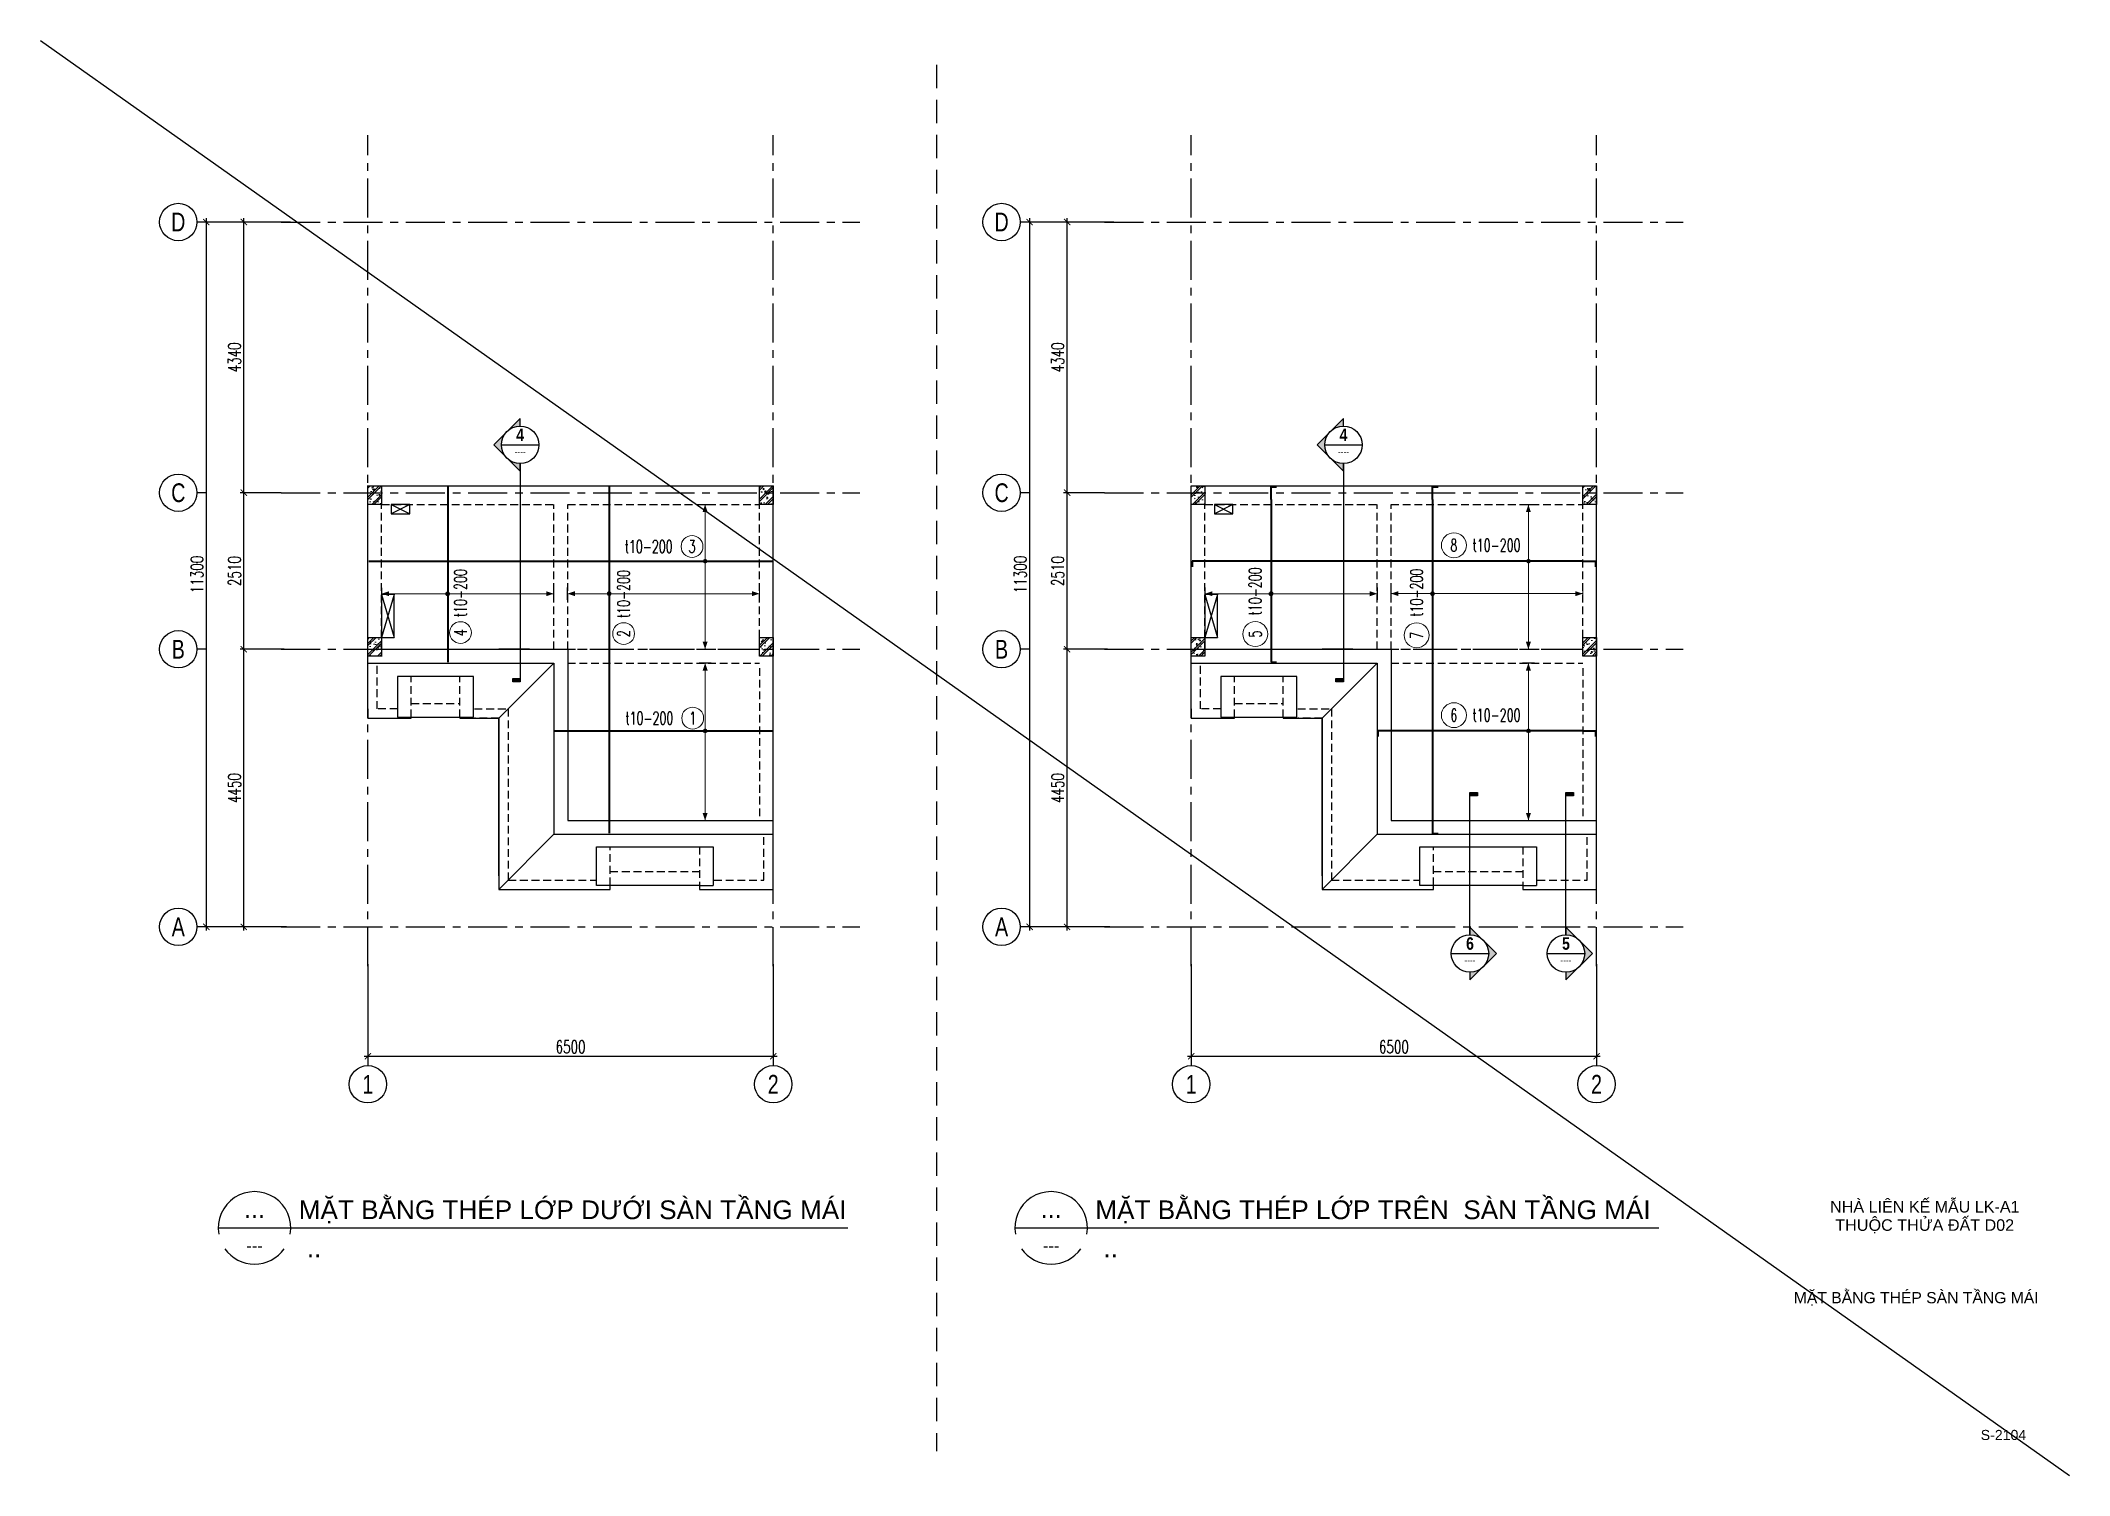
# Model space of a CAD drawing. Header units: millimetres. Extents: x -529861 to -223882, y -171969 to 61504.
# Drawn here: x -367439 to -334907, y -65020 to -42016 of the extents above; entities that cross this region are included whole.
import ezdxf
from ezdxf.enums import TextEntityAlignment as Align

# ---------------------------------------------------------------- set-up
doc = ezdxf.new("R2010")
doc.units = ezdxf.units.MM
doc.header["$LTSCALE"] = 5000
for name, pattern in [('ACAD_ISO07W100', [3, 0, -3]), ('CENTER', [2, 1.25, -0.25, 0.25, -0.25]), ('CONTINU', [0]), ('HIDDEN', [0.375, 0.25, -0.125]), ('HIDDEN2', [0.1875, 0.125, -0.0625])]:
    doc.linetypes.add(name, pattern=pattern)
doc.layers.get('Defpoints').update_dxf_attribs({"color": 143})
for name, color, linetype, lineweight in [('06- General text', 2, 'Continuous', 25), ('07- Note- Hidden', 6, 'HIDDEN2', 25), ('08- Note', 6, 'Continuous', 25), ('G-ANNO-TTLB', 7, 'Continuous', 18), ('kata_dim', 8, 'Continuous', 15), ('KC-COT-HATCH', 13, 'Continuous', 15), ('KC-COT-NETCAT', 2, 'Continuous', 30), ('S-hatch', 8, 'Continuous', 5), ('S-text', 2, 'Continuous', 20), ('S-TEXT35', 3, 'Continuous', 30), ('S-Thep', 3, 'Continuous', 40), ('S-Thep duoi', 3, 'HIDDEN2', 40)]:
    doc.layers.add(name, color=color, linetype=linetype, lineweight=lineweight)
for name, color, linetype in [('KC ICC-COTVACH', 3, 'Continuous'), ('KCS_AXIS', 18, 'CENTER'), ('KCS_BORDER', 3, 'Continuous'), ('KCS_CHI', 1, 'Continuous'), ('KCS_DIM', 1, 'Continuous'), ('KCS_HIDDEN', 8, 'HIDDEN'), ('KCS_TEXT', 2, 'Continuous'), ('KCS_TEXT_BANVE_SO', 1, 'Continuous'), ('KCS_TEXT_BANVE_TEN', 162, 'Continuous')]:
    doc.layers.add(name, color=color, linetype=linetype)
doc.layers.add('KCS_Plotter', color=11, linetype='Continuous', plot=False)
doc.styles.add('.VnArialH', font='')
doc.styles.add('Arial_13', font='arial.ttf', dxfattribs={"height": 2.5})
doc.styles.add('Arial_14', font='arial.ttf', dxfattribs={"height": 2.5})
doc.styles.add('Brief text', font='')
doc.styles.add('General text 1', font='')
doc.styles.add('s-text', font='vnsimli.shx', dxfattribs={"width": 0.7})
doc.styles.add('style1', font='arial.ttf', dxfattribs={"width": 0.75})
doc.styles.add('VNAVANTH', font='')
doc.styles.add('vnsimpli', font='vnsimli.shx', dxfattribs={"width": 0.65})
doc.styles.get('.VnArialH').set_extended_font_data('.VnArialH')
doc.styles.get('Brief text').set_extended_font_data('.VnHelvetInsH', bold=True)
doc.styles.get('General text 1').set_extended_font_data('.VnAvantH')
doc.styles.get('VNAVANTH').set_extended_font_data('.VnAvantH')
doc.dimstyles.new('1-100s', dxfattribs={"dimtxt": 200, "dimasz": 100, "dimexe": 60, "dimexo": 0, "dimgap": 50, "dimtad": 1, "dimdec": 0, "dimzin": 0, "dimdsep": 46, "dimtxsty": 's-text', "dimblk1": 'ARCHTICK', "dimblk2": 'ARCHTICK', "dimsah": 1, "dimcen": 80, "dimdle": 60, "dimclrd": 9, "dimclre": 9, "dimclrt": 2, "dimadec": 0, "dimazin": 0, "dimtfac": 0.0001, "dimtdec": 0, "dimtix": 1, "dimtmove": 1, "dimatfit": 3, "dimldrblk": 'ARCHTICK', "dimfxl": 200, "dimtolj": 1, "dimtzin": 0, "dimarcsym": 0})

msp = doc.modelspace()

# ---------------------------------------------------------------- texts
at = {"layer": 'G-ANNO-TTLB', "lineweight": 9, "attachment_point": 1}
for s, insert, char_height, width, style in [('NHÀ LIÊN K', (-338744.83, -60619.98), 185.034, 1738.5418, 'Arial_13'), ('\\fArial|b0|i0|c254|p34|;Ế', (-337310.38, -60619.98), 185.0344, 207.6756, 'Arial_14'), (' M', (-337139.04, -60619.98), 185.034, 344.1482, 'Arial_13'), ('\\fArial|b0|i0|c254|p34|;Ẫ', (-336855.08, -60619.98), 185.0344, 207.6756, 'Arial_14'), ('U LK-A1', (-336683.74, -60619.98), 185.034, 1180.7844, 'Arial_13'), ('THU', (-338661.6, -60913.72), 185.034, 646.7613, 'Arial_13'), ('\\fArial|b0|i0|c254|p34|;Ộ', (-338127.97, -60913.72), 185.0344, 243.2772, 'Arial_14'), ('C TH', (-337927.24, -60913.72), 185.034, 735.7651, 'Arial_13'), ('\\fArial|b0|i0|c254|p34|;Ử', (-337320.18, -60913.72), 185.0344, 267.0115, 'Arial_14'), ('A ', (-337099.87, -60913.72), 185.034, 296.6795, 'Arial_13'), ('Đ', (-336855.08, -60913.72), 185.03, 225.4764, 'Arial_13'), ('\\fArial|b0|i0|c254|p34|;Ấ', (-336669.05, -60913.72), 185.0344, 207.6756, 'Arial_14'), ('T D02', (-336497.7, -60913.72), 185.034, 854.4369, 'Arial_13')]:
    msp.add_mtext(s, dxfattribs=dict(at, insert=insert, char_height=char_height, width=width, style=style))
at = {"layer": 'KCS_TEXT_BANVE_SO', "linetype": 'ByBlock', "style": 'Arial_13'}
msp.add_text('S-2104', height=162, dxfattribs=at).set_placement((-336329.62, -64452.64))
at = {"layer": 'KCS_TEXT_BANVE_TEN', "linetype": 'ByBlock', "style": 'Arial_13'}
msp.add_text('MẶT BẰNG THÉP SÀN TẦNG MÁI', height=180, dxfattribs=at).set_placement((-339326.97, -62260.17))

# ---------------------------------------------------------------- blocks, each defined once
blk = doc.blocks.new('*U491')
h = blk.add_hatch(color=6)
edge = h.paths.add_edge_path()
edge.add_arc((-20.04, 0), 0.3, 0, 360)
at = {"ltscale": 0.2}
for p, q in [((0, 0), (-30.81, 0)), ((33.89, 0), (0, 0))]:
    blk.add_line(p, q, dxfattribs=at)
at = {"layer": 'kata_dim'}
for points in [[(-21.04, 9.06, 0.2, 0.2, 0), (-19.04, 9.06, 0, 0, 0)], [(-21.04, -14.14, 0.2, 0.2, 0), (-19.04, -14.14, 0, 0, 0)]]:
    blk.add_lwpolyline(points, format="xyseb", dxfattribs=at)
blk.add_circle((-17.94, 2.33), 1.75, dxfattribs=at)
at = {"layer": 'kata_dim', "color": 6}
blk.add_circle((-20.04, 0), 0.3, dxfattribs=at)
at = {"layer": 'kata_dim'}
for points in [[(-20.44, 7.86), (-20.04, 9.06), (-19.64, 7.86)], [(-20.44, -12.94), (-20.04, -14.14), (-19.64, -12.94)]]:
    blk.add_solid(points, dxfattribs=at)
at = {"layer": 'S-hatch', "ltscale": 1.5}
for q in [(-20.04, 9.06), (-20.04, -14.14)]:
    blk.add_line((-20.04, 0), q, dxfattribs=at)
at = {"layer": 'S-text', "style": 'vnsimpli', "width": 0.65}
blk.add_attdef('KHT', text='', height=2, dxfattribs=at).set_placement((-17.94, 2.33), align=Align.MIDDLE_CENTER)
blk.add_attdef('DKT', (-15.45, 1.33), '', height=2, dxfattribs=at)
blk = doc.blocks.new('*U492')
h = blk.add_hatch(color=6)
edge = h.paths.add_edge_path()
edge.add_arc((-20.04, 0), 0.3, 0, 360)
at = {"ltscale": 0.2}
for p, q in [((0, 0), (-30.81, 0)), ((4.09, 0), (0, 0))]:
    blk.add_line(p, q, dxfattribs=at)
at = {"layer": 'kata_dim'}
for points in [[(-21.04, 10.89, 0.2, 0.2, 0), (-19.04, 10.89, 0, 0, 0)], [(-21.04, -14.36, 0.2, 0.2, 0), (-19.04, -14.36, 0, 0, 0)]]:
    blk.add_lwpolyline(points, format="xyseb", dxfattribs=at)
blk.add_circle((-18.05, 2.06), 1.75, dxfattribs=at)
at = {"layer": 'kata_dim', "color": 6}
blk.add_circle((-20.04, 0), 0.3, dxfattribs=at)
at = {"layer": 'kata_dim'}
for points in [[(-20.44, 9.69), (-20.04, 10.89), (-19.64, 9.69)], [(-20.44, -13.16), (-20.04, -14.36), (-19.64, -13.16)]]:
    blk.add_solid(points, dxfattribs=at)
at = {"layer": 'S-hatch', "ltscale": 1.5}
for q in [(-20.04, 10.89), (-20.04, -14.36)]:
    blk.add_line((-20.04, 0), q, dxfattribs=at)
at = {"layer": 'S-text', "style": 'vnsimpli', "width": 0.65}
blk.add_attdef('KHT', text='', height=2, dxfattribs=at).set_placement((-18.05, 2.06), align=Align.MIDDLE_CENTER)
blk.add_attdef('DKT', (-15.55, 1.06), '', height=2, dxfattribs=at)
blk = doc.blocks.new('*U493')
h = blk.add_hatch(color=6)
edge = h.paths.add_edge_path()
edge.add_arc((3.65, 0), 0.3, 0, 360)
at = {"ltscale": 0.2}
for p, q in [((0, 0), (-34.77, 0)), ((20.79, 0), (0, 0))]:
    blk.add_line(p, q, dxfattribs=at)
at = {"layer": 'kata_dim'}
for points in [[(2.65, 24.12, 0.2, 0.2, 0), (4.65, 24.12, 0, 0, 0)], [(2.65, -6.68, 0.2, 0.2, 0), (4.65, -6.68, 0, 0, 0)]]:
    blk.add_lwpolyline(points, format="xyseb", dxfattribs=at)
blk.add_circle((-2.75, 2.33), 1.75, dxfattribs=at)
at = {"layer": 'kata_dim', "color": 6}
blk.add_circle((3.65, 0), 0.3, dxfattribs=at)
at = {"layer": 'kata_dim'}
for points in [[(3.25, 22.92), (3.65, 24.12), (4.05, 22.92)], [(3.25, -5.48), (3.65, -6.68), (4.05, -5.48)]]:
    blk.add_solid(points, dxfattribs=at)
at = {"layer": 'S-hatch', "ltscale": 1.5}
for q in [(3.65, 24.12), (3.65, -6.68)]:
    blk.add_line((3.65, 0), q, dxfattribs=at)
at = {"layer": 'S-text', "style": 'vnsimpli', "width": 0.65}
blk.add_attdef('KHT', text='', height=2, dxfattribs=at).set_placement((-2.75, 2.33), align=Align.MIDDLE_CENTER)
blk.add_attdef('DKT', (-0.25, 1.33), '', height=2, dxfattribs=at)
blk = doc.blocks.new('*U494')
h = blk.add_hatch(color=6)
edge = h.paths.add_edge_path()
edge.add_arc((-13.06, 0), 0.3, 0, 360)
at = {"ltscale": 0.2}
for p, q in [((0, 0), (-24.01, 0)), ((4.09, 0), (0, 0))]:
    blk.add_line(p, q, dxfattribs=at)
at = {"layer": 'kata_dim'}
for points in [[(-14.06, 17, 0.2, 0.2, 0), (-12.06, 17, 0, 0, 0)], [(-14.06, -10.6, 0.2, 0.2, 0), (-12.06, -10.6, 0, 0, 0)]]:
    blk.add_lwpolyline(points, format="xyseb", dxfattribs=at)
blk.add_circle((-19.29, 2.06), 1.75, dxfattribs=at)
at = {"layer": 'kata_dim', "color": 6}
blk.add_circle((-13.06, 0), 0.3, dxfattribs=at)
at = {"layer": 'kata_dim'}
for points in [[(-13.46, 15.8), (-13.06, 17), (-12.66, 15.8)], [(-13.46, -9.4), (-13.06, -10.6), (-12.66, -9.4)]]:
    blk.add_solid(points, dxfattribs=at)
at = {"layer": 'S-hatch', "ltscale": 1.5}
for q in [(-13.06, 17), (-13.06, -10.6)]:
    blk.add_line((-13.06, 0), q, dxfattribs=at)
at = {"layer": 'S-text', "style": 'vnsimpli', "width": 0.65}
blk.add_attdef('KHT', text='', height=2, dxfattribs=at).set_placement((-19.29, 2.06), align=Align.MIDDLE_CENTER)
blk.add_attdef('DKT', (-16.8, 1.06), '', height=2, dxfattribs=at)
blk = doc.blocks.new('*U571')
at = {"layer": '08- Note'}
h = blk.add_hatch(color=256, dxfattribs=at)
h.paths.add_polyline_path([(-8.49, 0), (-4.24, 4.24, 0.198912), (-6, 0, 0.198912), (-4.24, -4.24)])
h.paths.add_polyline_path([(0, 8.49), (0, 6, 0.198912), (-4.24, 4.24)])
h.paths.add_polyline_path([(-4.24, -4.24, 0.198912), (0, -6), (0, -8.49)])
blk.add_hatch(color=256, dxfattribs=at).paths.add_polyline_path([(0, -74.89), (0, -75.96), (-2.4, -75.96), (-2.4, -74.89)])
at = {"ltscale": 500}
blk.add_line((0, -6), (0, -75.96), dxfattribs=at)
at = {"layer": '08- Note'}
blk.add_line((-6, 0), (6, 0), dxfattribs=at)
blk.add_lwpolyline([(0, 6), (0, 8.49), (-8.49, 0), (0, -8.49), (0, -6)], dxfattribs=at)
blk.add_lwpolyline([(0, -74.89), (0, -75.96), (-2.4, -75.96), (-2.4, -74.89)], close=True, dxfattribs=at)
blk.add_circle((0, 0), 6, dxfattribs=at)
at = {"layer": '06- General text', "style": 'Brief text', "width": 0.8}
blk.add_attdef('VIEW-NUMBER', text='', height=4, dxfattribs=at).set_placement((0, 0), align=Align.BOTTOM_CENTER)
at = {"layer": '06- General text', "style": 'General text 1', "width": 0.8}
blk.add_attdef('SHEET-NUMBER', text='', height=2.5, dxfattribs=at).set_placement((0, -0.87), align=Align.TOP_CENTER)
blk = doc.blocks.new('*U515')
blk.add_line((1, 0), (158.02, 0))
for major_axis, start_param, end_param in [((9.04, 0), -0.176637, 3.316767), ((-9.04, 0.01), 0.612827, 2.529211)]:
    blk.add_ellipse((10.04, 0), major_axis=major_axis, ratio=1, start_param=start_param, end_param=end_param)
at = {"layer": 'S-TEXT35', "style": 'VNAVANTH'}
for tag, height, p in [('VIEW-NUMBER', 5, (10.04, 1.5)), ('SHEET_NUMBER', 2.5, (10.04, -5))]:
    blk.add_attdef(tag, text='', height=height, dxfattribs=at).set_placement(p, align=Align.CENTER)
for tag, p in [('VIET_NAME', (21.64, 3.33)), ('ENGLISH_NAME', (21.64, -7.83))]:
    blk.add_attdef(tag, p, '', height=5, dxfattribs=at)
blk = doc.blocks.new('*U516')
blk.add_line((1, 0), (161.64, 0))
for major_axis, start_param, end_param in [((9.04, 0), -0.176637, 3.316767), ((-9.04, 0.01), 0.612827, 2.529211)]:
    blk.add_ellipse((10.04, 0), major_axis=major_axis, ratio=1, start_param=start_param, end_param=end_param)
at = {"layer": 'S-TEXT35', "style": 'VNAVANTH'}
for tag, height, p in [('VIEW-NUMBER', 5, (10.04, 1.5)), ('SHEET_NUMBER', 2.5, (10.04, -5))]:
    blk.add_attdef(tag, text='', height=height, dxfattribs=at).set_placement(p, align=Align.CENTER)
for tag, p in [('VIET_NAME', (21.64, 3.33)), ('ENGLISH_NAME', (21.64, -7.83))]:
    blk.add_attdef(tag, p, '', height=5, dxfattribs=at)
blk = doc.blocks.new('_ArchTick')
at = {"color": 0, "linetype": 'ByBlock', "const_width": 0.15}
blk.add_lwpolyline([(-0.5, -0.5), (0.5, 0.5)], dxfattribs=at)
blk = doc.blocks.new('*D1159')
at = {"layer": 'Defpoints', "color": 0, "ltscale": 1500, "transparency": 16777216}
for p in [(-30105, -46736), (-23605, -46736), (-23605, -48212)]:
    blk.add_point(p, dxfattribs=at)
at = {"layer": 'KCS_DIM', "color": 9, "lineweight": -2, "ltscale": 1500, "transparency": 16777216}
for p, q in [((-30105, -46736), (-30105, -48272)), ((-23605, -46736), (-23605, -48272)), ((-30165, -48212), (-23545, -48212))]:
    blk.add_line(p, q, dxfattribs=at)
at = {"layer": 'KCS_DIM', "color": 9, "lineweight": -2, "ltscale": 1500, "transparency": 16777216, "xscale": 100, "yscale": 100, "zscale": 100, "rotation": 180}
blk.add_blockref('_ArchTick', (-30105, -48212), dxfattribs=at)
at = {"layer": 'KCS_DIM', "color": 9, "lineweight": -2, "ltscale": 1500, "transparency": 16777216, "xscale": 100, "yscale": 100, "zscale": 100}
blk.add_blockref('_ArchTick', (-23605, -48212), dxfattribs=at)
at = {"layer": 'KCS_DIM', "color": 2, "ltscale": 1500, "transparency": 16777216, "insert": (-26855, -48062), "char_height": 200, "attachment_point": 5, "style": 's-text'}
blk.add_mtext('\\A1;6500', dxfattribs=at)
blk = doc.blocks.new('*D1160')
at = {"layer": 'Defpoints', "color": 0, "ltscale": 1500, "transparency": 16777216}
for p in [(-32095, -41688), (-31449, -41688), (-31412, -46138)]:
    blk.add_point(p, dxfattribs=at)
at = {"layer": 'KCS_DIM', "color": 9, "lineweight": -2, "ltscale": 1500, "transparency": 16777216}
for p, q in [((-32095, -46198), (-32095, -41628)), ((-31449, -41688), (-32155, -41688)), ((-31412, -46138), (-32155, -46138))]:
    blk.add_line(p, q, dxfattribs=at)
at = {"layer": 'KCS_DIM', "color": 9, "lineweight": -2, "ltscale": 1500, "transparency": 16777216, "xscale": 100, "yscale": 100, "zscale": 100}
for p, rotation in [((-32095, -41688), 90), ((-32095, -46138), 270)]:
    blk.add_blockref('_ArchTick', p, dxfattribs=dict(at, rotation=rotation))
at = {"layer": 'KCS_DIM', "color": 2, "ltscale": 1500, "transparency": 16777216, "insert": (-32245, -43913), "char_height": 200, "attachment_point": 5, "rotation": 90, "style": 's-text'}
blk.add_mtext('\\A1;4450', dxfattribs=at)
blk = doc.blocks.new('*D1161')
at = {"layer": 'Defpoints', "color": 0, "ltscale": 1500, "transparency": 16777216}
for p in [(-32095, -39178), (-31495, -39178), (-31449, -41688)]:
    blk.add_point(p, dxfattribs=at)
at = {"layer": 'KCS_DIM', "color": 9, "lineweight": -2, "ltscale": 1500, "transparency": 16777216}
for p, q in [((-31495, -39178), (-32155, -39178)), ((-32095, -41748), (-32095, -39118)), ((-31449, -41688), (-32155, -41688))]:
    blk.add_line(p, q, dxfattribs=at)
at = {"layer": 'KCS_DIM', "color": 9, "lineweight": -2, "ltscale": 1500, "transparency": 16777216, "xscale": 100, "yscale": 100, "zscale": 100}
for p, rotation in [((-32095, -39178), 90), ((-32095, -41688), 270)]:
    blk.add_blockref('_ArchTick', p, dxfattribs=dict(at, rotation=rotation))
at = {"layer": 'KCS_DIM', "color": 2, "ltscale": 1500, "transparency": 16777216, "insert": (-32245, -40433), "char_height": 200, "attachment_point": 5, "rotation": 90, "style": 's-text'}
blk.add_mtext('\\A1;2510', dxfattribs=at)
blk = doc.blocks.new('*D1162')
at = {"layer": 'Defpoints', "color": 0, "ltscale": 1500, "transparency": 16777216}
for p in [(-32095, -34838), (-31346, -34838), (-31495, -39178)]:
    blk.add_point(p, dxfattribs=at)
at = {"layer": 'KCS_DIM', "color": 9, "lineweight": -2, "ltscale": 1500, "transparency": 16777216}
for p, q in [((-32095, -39238), (-32095, -34778)), ((-31346, -34838), (-32155, -34838)), ((-31495, -39178), (-32155, -39178))]:
    blk.add_line(p, q, dxfattribs=at)
at = {"layer": 'KCS_DIM', "color": 9, "lineweight": -2, "ltscale": 1500, "transparency": 16777216, "xscale": 100, "yscale": 100, "zscale": 100}
for p, rotation in [((-32095, -34838), 90), ((-32095, -39178), 270)]:
    blk.add_blockref('_ArchTick', p, dxfattribs=dict(at, rotation=rotation))
at = {"layer": 'KCS_DIM', "color": 2, "ltscale": 1500, "transparency": 16777216, "insert": (-32245, -37008), "char_height": 200, "attachment_point": 5, "rotation": 90, "style": 's-text'}
blk.add_mtext('\\A1;4340', dxfattribs=at)
blk = doc.blocks.new('*D1163')
at = {"layer": 'Defpoints', "color": 0, "ltscale": 1500, "transparency": 16777216}
for p in [(-32695, -34838), (-31495, -34838), (-31495, -46138)]:
    blk.add_point(p, dxfattribs=at)
at = {"layer": 'KCS_DIM', "color": 9, "lineweight": -2, "ltscale": 1500, "transparency": 16777216}
for p, q in [((-32695, -46198), (-32695, -34778)), ((-31495, -34838), (-32755, -34838)), ((-31495, -46138), (-32755, -46138))]:
    blk.add_line(p, q, dxfattribs=at)
at = {"layer": 'KCS_DIM', "color": 9, "lineweight": -2, "ltscale": 1500, "transparency": 16777216, "xscale": 100, "yscale": 100, "zscale": 100}
for p, rotation in [((-32695, -34838), 90), ((-32695, -46138), 270)]:
    blk.add_blockref('_ArchTick', p, dxfattribs=dict(at, rotation=rotation))
at = {"layer": 'KCS_DIM', "color": 2, "ltscale": 1500, "transparency": 16777216, "insert": (-32845, -40488), "char_height": 200, "attachment_point": 5, "rotation": 90, "style": 's-text'}
blk.add_mtext('\\A1;11300', dxfattribs=at)
blk = doc.blocks.new('*U482')
at = {"layer": 'KC-COT-HATCH'}
h = blk.add_hatch(dxfattribs=at)
h.set_pattern_fill('CHAU-02', color=256, scale=30, pattern_type=2)
h.set_pattern_definition([(50, (-758.44, -516.9), (215.178, -18.826), [22.5, -247.5]), (355, (-758.44, -516.9), (-41.625, 225.658), [18, -198]), (100.451, (-740.51, -518.47), (173.553, 206.83), [19.122, -210.343]), (46.184, (-758.44, -456.9), (320.17, -49.656), [33.75, -371.25]), (96.636, (-731.76, -461.04), (280.4, 292.24), [28.68, -315.514]), (351.184, (-758.44, -456.9), (280.4, 292.24), [27, -297]), (21, (-728.44, -471.9), (179.072, -120.786), [22.5, -247.5]), (226, (-728.44, -471.9), (201.565, -109.66), [18, -198]), (71.451, (-713.52, -481.97), (252.067, 96.76), [19.122, -210.343]), (67.5, (-758.44, -516.9), (-46.775, 88.3123), [0, -195.6, 0, -201, 0, -198.75]), (4.5, (-758.44, -516.9), (85.005, 114.031), [0, -114.6, 0, -191.1, 0, -75.75]), (327.5, (-825.34, -516.9), (160.147, -6.7665), [0, -75, 0, -234, 0, -310.5]), (317.5, (-855.34, -516.9), (174.956, 30.031), [0, -97.5, 0, -155.4, 0, -220.5]), (315, (-758.44, -516.9), (90.156, 90.156), []), (315, (-758.44, -480.15), (90.156, 90.156), [])])
h.paths.add_polyline_path([(-110, 150), (-110, -150), (110, -150), (110, 150)])
at = {"layer": 'KC-COT-NETCAT'}
blk.add_lwpolyline([(-110, -150), (110, -150), (110, 150), (-110, 150)], close=True, dxfattribs=at)
blk = doc.blocks.new('*U623')
h = blk.add_hatch(color=6)
edge = h.paths.add_edge_path()
edge.add_arc((-8.73, 0), 0.3, 0, 360)
for p, q in [((-62.65, -0.9), (-62.65, -0.9)), ((2.05, -0.9), (2.05, -0.9))]:
    blk.add_line(p, q)
at = {"layer": 'kata_dim', "ltscale": 0.05}
for points in [[(-9.73, 9.06, 0.2, 0.2, 0), (-7.73, 9.06, 0, 0, 0)], [(-9.73, -14.14, 0.2, 0.2, 0), (-7.73, -14.14, 0, 0, 0)]]:
    blk.add_lwpolyline(points, format="xyseb", dxfattribs=at)
at = {"layer": 'kata_dim'}
blk.add_circle((-20.68, 2.53), 2, dxfattribs=at)
at = {"layer": 'kata_dim', "color": 6}
blk.add_circle((-8.73, 0), 0.3, dxfattribs=at)
at = {"layer": 'kata_dim', "linetype": 'ACAD_ISO07W100', "ltscale": 0.05}
for points in [[(-9.13, 7.86), (-8.73, 9.06), (-8.33, 7.86)], [(-9.13, -12.94), (-8.73, -14.14), (-8.33, -12.94)]]:
    blk.add_solid(points, dxfattribs=at)
at = {"layer": 'S-hatch', "ltscale": 40}
for q in [(-8.73, 9.06), (-8.73, -14.14)]:
    blk.add_line((-8.73, 0), q, dxfattribs=at)
at = {"layer": 'S-Thep duoi', "linetype": 'CONTINU'}
for p, q in [((0, 0), (-62.65, 0)), ((-62.65, 0), (-62.65, -0.9)), ((0, 0), (2.05, 0)), ((2.05, 0), (2.05, -0.9))]:
    blk.add_line(p, q, dxfattribs=at)
at = {"layer": 'S-text', "style": 'vnsimpli', "width": 0.65}
blk.add_attdef('KHT', text='', height=2, dxfattribs=at).set_placement((-20.68, 2.53), align=Align.MIDDLE_CENTER)
blk.add_attdef('DKT', (-17.68, 1.54), '', height=2, dxfattribs=at)
blk = doc.blocks.new('*U624')
h = blk.add_hatch(color=6)
edge = h.paths.add_edge_path()
edge.add_arc((-8.73, 0), 0.3, 0, 360)
for p, q in [((-32.85, -0.9), (-32.85, -0.9)), ((2.05, -0.9), (2.05, -0.9))]:
    blk.add_line(p, q)
at = {"layer": 'kata_dim', "ltscale": 0.05}
for points in [[(-9.73, 10.89, 0.2, 0.2, 0), (-7.73, 10.89, 0, 0, 0)], [(-9.73, -14.36, 0.2, 0.2, 0), (-7.73, -14.36, 0, 0, 0)]]:
    blk.add_lwpolyline(points, format="xyseb", dxfattribs=at)
at = {"layer": 'kata_dim'}
blk.add_circle((-20.68, 2.53), 2, dxfattribs=at)
at = {"layer": 'kata_dim', "color": 6}
blk.add_circle((-8.73, 0), 0.3, dxfattribs=at)
at = {"layer": 'kata_dim', "linetype": 'ACAD_ISO07W100', "ltscale": 0.05}
for points in [[(-9.13, 9.69), (-8.73, 10.89), (-8.33, 9.69)], [(-9.13, -13.16), (-8.73, -14.36), (-8.33, -13.16)]]:
    blk.add_solid(points, dxfattribs=at)
at = {"layer": 'S-hatch', "ltscale": 40}
for q in [(-8.73, 10.89), (-8.73, -14.36)]:
    blk.add_line((-8.73, 0), q, dxfattribs=at)
at = {"layer": 'S-Thep duoi', "linetype": 'CONTINU'}
for p, q in [((0, 0), (-32.85, 0)), ((-32.85, 0), (-32.85, -0.9)), ((0, 0), (2.05, 0)), ((2.05, 0), (2.05, -0.9))]:
    blk.add_line(p, q, dxfattribs=at)
at = {"layer": 'S-text', "style": 'vnsimpli', "width": 0.65}
blk.add_attdef('KHT', text='', height=2, dxfattribs=at).set_placement((-20.68, 2.53), align=Align.MIDDLE_CENTER)
blk.add_attdef('DKT', (-17.68, 1.54), '', height=2, dxfattribs=at)
blk = doc.blocks.new('*U626')
h = blk.add_hatch(color=6)
edge = h.paths.add_edge_path()
edge.add_arc((-15.08, 0), 0.3, 0, 360)
for p, q in [((-53.51, -0.9), (-53.51, -0.9)), ((2.05, -0.9), (2.05, -0.9))]:
    blk.add_line(p, q)
at = {"layer": 'kata_dim', "ltscale": 0.05}
for points in [[(-16.08, 6.64, 0.2, 0.2, 0), (-14.08, 6.64, 0, 0, 0)], [(-16.08, -24.12, 0.2, 0.2, 0), (-14.08, -24.12, 0, 0, 0)]]:
    blk.add_lwpolyline(points, format="xyseb", dxfattribs=at)
at = {"layer": 'kata_dim'}
blk.add_circle((-21.76, 2.53), 2, dxfattribs=at)
at = {"layer": 'kata_dim', "color": 6}
blk.add_circle((-15.08, 0), 0.3, dxfattribs=at)
at = {"layer": 'kata_dim', "linetype": 'ACAD_ISO07W100', "ltscale": 0.05}
for points in [[(-15.48, 5.44), (-15.08, 6.64), (-14.68, 5.44)], [(-15.48, -22.92), (-15.08, -24.12), (-14.68, -22.92)]]:
    blk.add_solid(points, dxfattribs=at)
at = {"layer": 'S-hatch', "ltscale": 40}
for q in [(-15.08, 6.64), (-15.08, -24.12)]:
    blk.add_line((-15.08, 0), q, dxfattribs=at)
at = {"layer": 'S-Thep duoi', "linetype": 'CONTINU'}
for p, q in [((0, 0), (-53.51, 0)), ((-53.51, 0), (-53.51, -0.9)), ((0, 0), (2.05, 0)), ((2.05, 0), (2.05, -0.9))]:
    blk.add_line(p, q, dxfattribs=at)
at = {"layer": 'S-text', "style": 'vnsimpli', "width": 0.65}
blk.add_attdef('KHT', text='', height=2, dxfattribs=at).set_placement((-21.76, 2.53), align=Align.MIDDLE_CENTER)
blk.add_attdef('DKT', (-18.76, 1.54), '', height=2, dxfattribs=at)
blk = doc.blocks.new('*U625')
h = blk.add_hatch(color=6)
edge = h.paths.add_edge_path()
edge.add_arc((-15.09, 0), 0.3, 0, 360)
for p, q in [((-26.05, -0.9), (-26.05, -0.9)), ((2.05, -0.9), (2.05, -0.9))]:
    blk.add_line(p, q)
at = {"layer": 'kata_dim', "ltscale": 0.05}
for points in [[(-16.09, 10.6, 0.2, 0.2, 0), (-14.09, 10.6, 0, 0, 0)], [(-16.09, -17.04, 0.2, 0.2, 0), (-14.09, -17.04, 0, 0, 0)]]:
    blk.add_lwpolyline(points, format="xyseb", dxfattribs=at)
at = {"layer": 'kata_dim'}
blk.add_circle((-21.56, 2.53), 2, dxfattribs=at)
at = {"layer": 'kata_dim', "color": 6}
blk.add_circle((-15.09, 0), 0.3, dxfattribs=at)
at = {"layer": 'kata_dim', "linetype": 'ACAD_ISO07W100', "ltscale": 0.05}
for points in [[(-15.49, 9.4), (-15.09, 10.6), (-14.69, 9.4)], [(-15.49, -15.84), (-15.09, -17.04), (-14.69, -15.84)]]:
    blk.add_solid(points, dxfattribs=at)
at = {"layer": 'S-hatch', "ltscale": 40}
for q in [(-15.09, 10.6), (-15.09, -17.04)]:
    blk.add_line((-15.09, 0), q, dxfattribs=at)
at = {"layer": 'S-Thep duoi', "linetype": 'CONTINU'}
for p, q in [((0, 0), (-26.05, 0)), ((-26.05, 0), (-26.05, -0.9)), ((0, 0), (2.05, 0)), ((2.05, 0), (2.05, -0.9))]:
    blk.add_line(p, q, dxfattribs=at)
at = {"layer": 'S-text', "style": 'vnsimpli', "width": 0.65}
blk.add_attdef('KHT', text='', height=2, dxfattribs=at).set_placement((-21.56, 2.53), align=Align.MIDDLE_CENTER)
blk.add_attdef('DKT', (-18.56, 1.54), '', height=2, dxfattribs=at)
blk = doc.blocks.new('*U1316')
at = {"layer": '08- Note'}
blk.add_hatch(color=256, dxfattribs=at).paths.add_polyline_path([(0, 50.54), (0, 51.61), (2.4, 51.61), (2.4, 50.54)])
h = blk.add_hatch(color=256, dxfattribs=at)
h.paths.add_polyline_path([(8.49, 0), (4.24, -4.24, 0.198912), (6, 0, 0.198912), (4.24, 4.24)])
h.paths.add_polyline_path([(0, -8.49), (0, -6, 0.198912), (4.24, -4.24)])
h.paths.add_polyline_path([(4.24, 4.24, 0.198912), (0, 6), (0, 8.49)])
at = {"ltscale": 500}
blk.add_line((0, 6), (0, 51.61), dxfattribs=at)
at = {"layer": '08- Note'}
blk.add_line((-6, 0), (6, 0), dxfattribs=at)
blk.add_lwpolyline([(0, 50.54), (0, 51.61), (2.4, 51.61), (2.4, 50.54)], close=True, dxfattribs=at)
blk.add_lwpolyline([(0, -6), (0, -8.49), (8.49, 0), (0, 8.49), (0, 6)], dxfattribs=at)
blk.add_circle((0, 0), 6, dxfattribs=at)
at = {"layer": '06- General text', "style": 'Brief text', "width": 0.8}
blk.add_attdef('VIEW-NUMBER', text='', height=4, dxfattribs=at).set_placement((0, 0), align=Align.BOTTOM_CENTER)
at = {"layer": '06- General text', "style": 'General text 1', "width": 0.8}
blk.add_attdef('SHEET-NUMBER', text='', height=2.5, dxfattribs=at).set_placement((0, -0.87), align=Align.TOP_CENTER)
blk = doc.blocks.new('2-LUOI TRUC')
at = {"layer": 'KCS_AXIS', "ltscale": 0.1}
for p, q in [((-30105.3, -46766.5), (-30105.3, -33447.5)), ((-23605.3, -46766.5), (-23605.3, -33447.5)), ((-31495.3, -34837.5), (-22215.3, -34837.5)), ((-31495.3, -39177.5), (-22215.3, -39177.5)), ((-31495.3, -41687.5), (-22215.3, -41687.5)), ((-31495.3, -46137.5), (-22215.3, -46137.5))]:
    blk.add_line(p, q, dxfattribs=at)
at = {"layer": 'KCS_CHI', "ltscale": 1500}
for p, q in [((-32695.3, -34837.5), (-32845.3, -34837.5)), ((-32695.3, -39177.5), (-32845.3, -39177.5)), ((-32695.3, -41687.5), (-32845.3, -41687.5)), ((-32695.3, -46137.5), (-32845.3, -46137.5)), ((-30105.3, -48211.7), (-30105.3, -48361.7)), ((-23605.3, -48211.7), (-23605.3, -48361.7))]:
    blk.add_line(p, q, dxfattribs=at)
for centre in [(-33145.3, -34837.5), (-33145.3, -39177.5), (-33145.3, -41687.5), (-33145.3, -46137.5), (-30105.3, -48661.7), (-23605.3, -48661.7)]:
    blk.add_circle(centre, 300, dxfattribs=at)
at = {"layer": 'KCS_TEXT', "color": 4, "ltscale": 1500, "style": 'style1', "width": 0.75}
for s, p in [('D', (-33145.3, -34837.5)), ('C', (-33145.3, -39177.5)), ('B', (-33145.3, -41687.5)), ('A', (-33145.3, -46137.5)), ('1', (-30105.3, -48661.7)), ('2', (-23605.3, -48661.7))]:
    blk.add_text(s, height=300, dxfattribs=at).set_placement(p, align=Align.MIDDLE_CENTER)
at = {"layer": 'KCS_DIM', "ltscale": 1500}
for base, p1, p2, picture, middle in [((-32695.3, -34837.5), (-31495.3, -46137.5), (-31495.3, -34837.5), '*D1163', (-32845.3, -40487.5)), ((-32095.3, -34837.5), (-31495.3, -39177.5), (-31345.8, -34837.5), '*D1162', (-32245.3, -37007.5)), ((-32095.3, -39177.5), (-31449, -41687.5), (-31495.3, -39177.5), '*D1161', (-32245.3, -40432.5)), ((-32095.3, -41687.5), (-31412.2, -46137.5), (-31449, -41687.5), '*D1160', (-32245.3, -43912.5))]:
    dim = blk.add_linear_dim(base=base, p1=p1, p2=p2, angle=90, dimstyle='1-100s', dxfattribs=at)
    dim.commit()
    dim.dimension.update_dxf_attribs({"geometry": picture, "text_midpoint": middle})
dim = blk.add_linear_dim(base=(-23605.3, -48211.7), p1=(-30105.3, -46735.7), p2=(-23605.3, -46735.7), dimstyle='1-100s', dxfattribs=at)
dim.commit()
dim.dimension.update_dxf_attribs({"geometry": '*D1159', "text_midpoint": (-26855.3, -48061.7)})
blk = doc.blocks.new('2-MBC TUM')
at = {"layer": 'KC ICC-COTVACH', "xscale": -1, "rotation": 180}
for p in [(0, 6810), (6280, 6810), (0, 4380), (6280, 4380)]:
    blk.add_blockref('*U482', p, dxfattribs=at)
at = {"layer": 'KCS_AXIS'}
blk.add_blockref('2-LUOI TRUC', (29995, 46028), dxfattribs=at)
blk = doc.blocks.new('2-MBKC MAI')
at = {"layer": 'KCS_BORDER', "ltscale": 1500}
for p, q in [((-4613, -60415), (1887, -60415)), ((-4613, -64139), (-4613, -60415)), ((1887, -66885), (1887, -60415)), ((-2023, -63035), (-2513, -63035)), ((-2513, -64139), (-1629, -63255)), ((-4613, -63989), (-4613, -64139)), ((-4613, -64139), (-4613, -64139)), ((-4613, -64139), (-3918, -64139)), ((-3918, -64139), (-3918, -64124)), ((-2513, -66665), (-2513, -64139)), ((-2513, -66885), (-1629, -66000)), ((1887, -66885), (1887, -66735))]:
    blk.add_line(p, q, dxfattribs=at)
at = {"layer": 'KCS_BORDER', "linetype": 'ByBlock', "ltscale": 1500}
for p, q in [((-4238, -60715), (-3943, -60865)), ((-3943, -60715), (-4238, -60865)), ((-4193, -62158), (-4393, -62845)), ((-4393, -62158), (-4193, -62845)), ((-948, -66201), (922, -66201)), ((-948, -66820), (-948, -66201)), ((922, -66201), (922, -66820)), ((702, -66820), (-948, -66820)), ((-728, -66885), (-728, -66820)), ((702, -66820), (922, -66820))]:
    blk.add_line(p, q, dxfattribs=at)
for points in [[(-4238, -60865), (-3943, -60865), (-3943, -60715), (-4238, -60715)], [(-4193, -62158), (-4393, -62158), (-4393, -62845), (-4193, -62845)]]:
    blk.add_lwpolyline(points, close=True, dxfattribs=at)
at = {"layer": 'KCS_BORDER', "ltscale": 1500}
for points in [[(-4393, -63035), (-1409, -63035), (-1409, -65780), (1887, -65780)], [(-4613, -63255), (-1629, -63255), (-1629, -66000), (1887, -66000)], [(-3138, -64124), (-3138, -64139), (-2513, -64139), (-2513, -66885), (-728, -66885)], [(702, -66820), (702, -66885), (1887, -66885)]]:
    blk.add_lwpolyline(points, dxfattribs=at)
blk.add_lwpolyline([(-4138, -64124), (-2918, -64124), (-2918, -63471), (-4138, -63471)], close=True, dxfattribs=at)
at = {"layer": 'KCS_HIDDEN', "ltscale": 0.1}
for p, q in [((-4393, -60715), (-1629, -60715)), ((-4393, -63035), (-4393, -60715)), ((-1629, -63035), (-1629, -60715)), ((-1409, -63035), (-1409, -60715)), ((-1409, -60715), (1667, -60715)), ((1667, -63035), (1667, -60715)), ((-4393, -63035), (-2023, -63035)), ((-1803, -63035), (-753, -63035)), ((-1409, -63035), (1667, -63035)), ((-4463, -63989), (-4463, -63255)), ((-4393, -63255), (-2513, -63255)), ((-2293, -63255), (-1629, -63255)), ((-1409, -63255), (1667, -63255)), ((1667, -63335), (1667, -65780)), ((-3918, -64124), (-3918, -63471)), ((-3138, -64124), (-3138, -63471)), ((-4138, -63989), (-4463, -63989)), ((-3918, -63904), (-3138, -63904)), ((-2513, -64139), (-2903, -64139)), ((-728, -66820), (-728, -66201)), ((702, -66201), (702, -66820)), ((-728, -66600), (702, -66600))]:
    blk.add_line(p, q, dxfattribs=at)
for points in [[(-2903, -63989), (-2363, -63989), (-2363, -66735), (-948, -66735)], [(937, -66735), (1737, -66735), (1737, -66000)]]:
    blk.add_lwpolyline(points, dxfattribs=at)
at = {"layer": 'KCS_BORDER', "ltscale": 1500}
blk.add_blockref('2-MBC TUM', (-4503, -67375), dxfattribs=at)

# ---------------------------------------------------------------- linework, layer by layer
at = {"layer": 'KCS_HIDDEN', "ltscale": 0.3}
msp.add_line((-353075.56, -42402.96), (-353075.56, -64632.9), dxfattribs=at)
at = {"layer": 'KCS_Plotter', "linetype": 'ByBlock', "ltscale": 1500}
msp.add_line((-367438.92, -42015.68), (-334907.3, -65020.19), dxfattribs=at)

# ---------------------------------------------------------------- block references
ref = msp.add_blockref('*U515', (-364653.31, -61051.42), dxfattribs=dict(xscale=64.285713, yscale=64.285713, zscale=64.285713))
ref.add_attrib('SHEET_NUMBER', '---', dxfattribs={"layer": 'S-text', "height": 200, "style": 'VNAVANTH'}).set_placement((-364007.87, -61437.14), align=Align.CENTER)
ref.add_attrib('ENGLISH_NAME', '..', (-363169.57, -61524.53), dxfattribs={"layer": 'S-text', "height": 300, "style": '.VnArialH'})
ref.add_attrib('VIET_NAME', 'MÆT B»NG THÐP LíP D¦íI SµN TÇNG M¸I', (-363299.84, -60911.25), dxfattribs={"layer": 'S-text', "height": 300, "style": '.VnArialH'})
ref.add_attrib('VIEW-NUMBER', '...', dxfattribs={"layer": 'S-text', "height": 300, "style": 'VNAVANTH'}).set_placement((-364007.87, -60890.71), align=Align.CENTER)
ref = msp.add_blockref('*U516', (-351880.43, -61051.42), dxfattribs=dict(xscale=64.285713, yscale=64.285713, zscale=64.285713))
ref.add_attrib('SHEET_NUMBER', '---', dxfattribs={"layer": 'S-text', "height": 200, "style": 'VNAVANTH'}).set_placement((-351234.99, -61437.14), align=Align.CENTER)
ref.add_attrib('ENGLISH_NAME', '..', (-350396.7, -61524.53), dxfattribs={"layer": 'S-text', "height": 300, "style": '.VnArialH'})
ref.add_attrib('VIET_NAME', 'MÆT B»NG THÐP LíP TR£N  SµN TÇNG M¸I', (-350526.96, -60911.25), dxfattribs={"layer": 'S-text', "height": 300, "style": '.VnArialH'})
ref.add_attrib('VIEW-NUMBER', '...', dxfattribs={"layer": 'S-text', "height": 300, "style": 'VNAVANTH'}).set_placement((-351234.99, -60890.71), align=Align.CENTER)
at = {"layer": '07- Note- Hidden', "ltscale": 150, "xscale": 50, "yscale": 50, "zscale": 50}
for name, p, values in [('*U571', (-359749.06, -48496.94), {'VIEW-NUMBER': '4', 'SHEET-NUMBER': '----'}), ('*U571', (-346547.55, -48496.94), {'VIEW-NUMBER': '4', 'SHEET-NUMBER': '----'}), ('*U1316', (-344519.05, -56652.45), {'VIEW-NUMBER': '6', 'SHEET-NUMBER': '----'}), ('*U1316', (-342980.04, -56652.45), {'VIEW-NUMBER': '5', 'SHEET-NUMBER': '----'})]:
    msp.add_blockref(name, p, dxfattribs=at).add_auto_attribs(values)
at = {"layer": 'KCS_BORDER', "ltscale": 1500}
for p in [(-357577.57, 11259.82), (-344376.06, 11259.82)]:
    msp.add_blockref('2-MBKC MAI', p, dxfattribs=at)
at = {"layer": 'S-Thep', "xscale": 100, "yscale": 100, "zscale": 100}
for name, p, values in [('*U623', (-342709.3, -50360.46), {'KHT': '8', 'DKT': 't10-200'}), ('*U624', (-342709.3, -53084.12), {'KHT': '6', 'DKT': 't10-200'})]:
    msp.add_blockref(name, p, dxfattribs=at).add_auto_attribs(values)
at = {"layer": 'S-Thep', "xscale": 100, "yscale": 100, "zscale": 100, "rotation": 90}
for name, p, values in [('*U625', (-347709.37, -49374.8), {'KHT': '5', 'DKT': 't10-200'}), ('*U626', (-345121.48, -49374.8), {'KHT': '7', 'DKT': 't10-200'})]:
    msp.add_blockref(name, p, dxfattribs=at).add_auto_attribs(values)
at = {"layer": 'S-Thep duoi'}
ref = msp.add_blockref('*U491', (-358787.21, -50360.46), dxfattribs=dict(at, xscale=100, yscale=-100, zscale=100, rotation=180))
ref.add_attrib('KHT', '3', dxfattribs={"layer": 'S-text', "height": 200, "style": 'vnsimpli', "width": 0.65}).set_placement((-356993.21, -50127.23), align=Align.MIDDLE_CENTER)
ref.add_attrib('DKT', 't10-200', (-358072.16, -50227.27), dxfattribs={"layer": 'S-text', "height": 200, "style": 'vnsimpli', "width": 0.65})
ref = msp.add_blockref('*U494', (-360910.88, -49578.4), dxfattribs=dict(at, xscale=100, yscale=-100, zscale=100, rotation=90.00000000000001))
ref.add_attrib('KHT', '4', dxfattribs={"layer": 'S-text', "height": 200, "rotation": 90, "style": 'vnsimpli', "width": 0.65}).set_placement((-360705.17, -51507.56), align=Align.MIDDLE_CENTER)
ref.add_attrib('DKT', 't10-200', (-360605.21, -51258.12), dxfattribs={"layer": 'S-text', "height": 200, "rotation": 90, "style": 'vnsimpli', "width": 0.65})
ref = msp.add_blockref('*U493', (-358323, -51248.4), dxfattribs=dict(at, xscale=100, yscale=-100, zscale=100, rotation=90.00000000000001))
ref.add_attrib('KHT', '2', dxfattribs={"layer": 'S-text', "height": 200, "rotation": 90, "style": 'vnsimpli', "width": 0.65}).set_placement((-358089.77, -51523.14), align=Align.MIDDLE_CENTER)
ref.add_attrib('DKT', 't10-200', (-357989.81, -51273.71), dxfattribs={"layer": 'S-text', "height": 200, "rotation": 90, "style": 'vnsimpli', "width": 0.65})
ref = msp.add_blockref('*U492', (-358787.21, -53084.12), dxfattribs=dict(at, xscale=100, yscale=-100, zscale=100, rotation=180))
ref.add_attrib('KHT', '1', dxfattribs={"layer": 'S-text', "height": 200, "style": 'vnsimpli', "width": 0.65}).set_placement((-356982.48, -52878.41), align=Align.MIDDLE_CENTER)
ref.add_attrib('DKT', 't10-200', (-358061.44, -52978.45), dxfattribs={"layer": 'S-text', "height": 200, "style": 'vnsimpli', "width": 0.65})

msp.set_redraw_order([(e.dxf.handle, doc.entitydb.next_handle()) for e in msp.query("TEXT MTEXT ATTDEF DIMENSION ARC_DIMENSION")])  # texts and dimensions are drawn at this point

doc.saveas('drawing.dxf')
